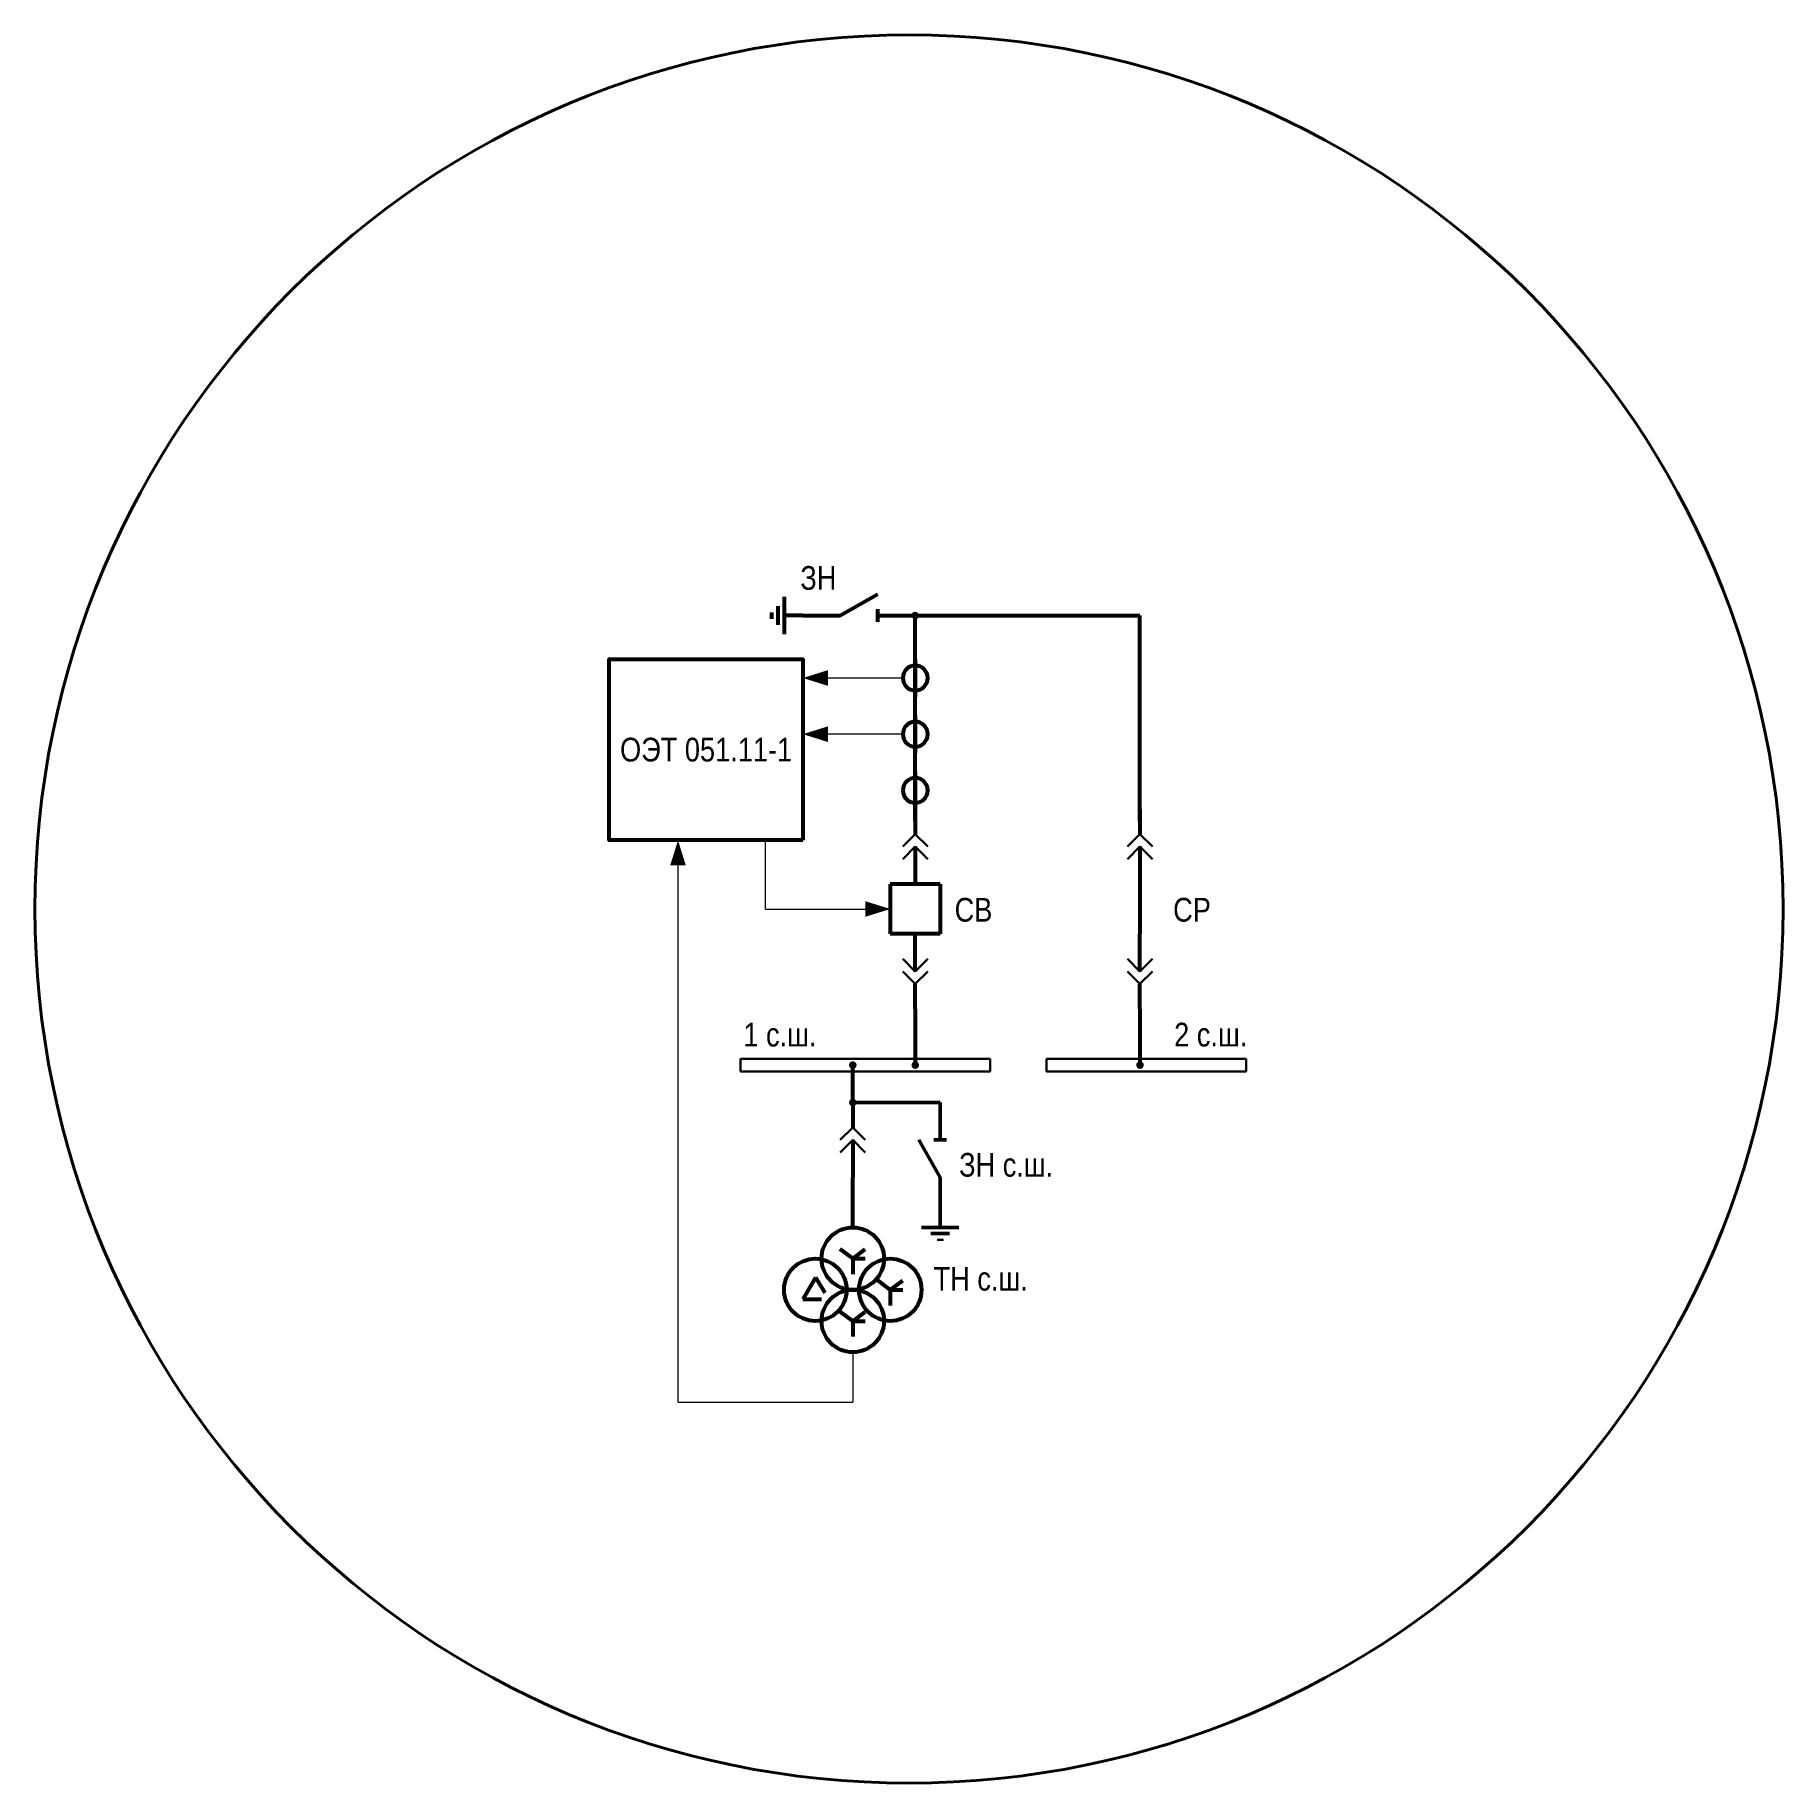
# Model space of a CAD drawing. Header units: millimetres. Extents: x 2179 to 12176, y -20554 to -12004.
# Drawn here: x 3403 to 3683, y -17330 to -17050 of the extents above; entities that cross this region are included whole.
import ezdxf
from ezdxf.enums import TextEntityAlignment as Align

# ---------------------------------------------------------------- set-up
doc = ezdxf.new("R2010")
doc.units = ezdxf.units.MM
for name, color, linetype, lineweight in [('Основная', 7, 'Continuous', 30), ('Отключение_включение', 1, 'Continuous', 30), ('Толстая', 7, 'Continuous', 53), ('Тонкая', 7, 'Continuous', 13)]:
    doc.layers.add(name, color=color, linetype=linetype, lineweight=lineweight)
doc.layers.add('Рамка внешняя', color=8, linetype='Continuous', lineweight=40, plot=False)
doc.styles.add('Narrow', font='ARIALN.TTF')
doc.styles.add('Вывод', font='tahoma.ttf', dxfattribs={"height": 2.5})
doc.styles.add('Компонент', font='ARIALN.TTF', dxfattribs={"height": 3.5})

msp = doc.modelspace()

# ---------------------------------------------------------------- texts
at = {"layer": 'Основная', "color": 0, "lineweight": 50, "char_height": 3.8, "width": 18, "attachment_point": 5, "style": 'Narrow'}
for s, insert in [('\\pi-11.4,l11.4,t11.4;ЗН', (3528.48, -17137)), ('ЗН с.ш.', (3558.57, -17231)), ('\\pi-11.4,l11.4,t11.4;ТН с.ш.', (3554.48, -17249.25))]:
    msp.add_mtext(s, dxfattribs=dict(at, insert=insert))
at = {"layer": 'Основная', "char_height": 3.8, "attachment_point": 5, "style": 'Narrow'}
for s, insert, width in [('\\pt11.4;ОЭТ 051.11-1', (3510.5, -17164.5), 31), ('\\pi-11.4,l11.4,t11.4;СВ', (3553.33, -17190.15), 53.3807), ('\\pi-11.4,l11.4,t11.4;СР', (3588.33, -17190.15), 53.3807), ('\\pi-11.4,l11.4,t11.4;1 с.ш.', (3522.33, -17210.15), 53.3807), ('\\pi-11.4,l11.4,t11.4;2 с.ш.', (3591.33, -17210.15), 53.3807)]:
    msp.add_mtext(s, dxfattribs=dict(at, insert=insert, width=width))

# ---------------------------------------------------------------- blocks, each defined once
blk = doc.blocks.new('*U133')
at = {"color": 0, "lineweight": -2}
for p, q in [((0, 0), (40, 0)), ((0, -2), (0, 0)), ((40, -2), (40, 0)), ((0, -2), (40, -2))]:
    blk.add_line(p, q, dxfattribs=at)
at = {"layer": 'Основная', "style": 'Компонент'}
blk.add_attdef('ОШ', text='', height=3.5, dxfattribs=at).set_placement((6, 4), align=Align.MIDDLE_CENTER)
blk = doc.blocks.new('*U165')
at = {"layer": 'Основная', "ltscale": 0.25}
for p, q in [((2, 2), (0, 0)), ((0, 0), (2, -2))]:
    blk.add_line(p, q, dxfattribs=at)
blk = doc.blocks.new('*U68')
at = {"color": 0}
for p, q in [((0, 6), (0, 2)), ((0, 0), (0, -6))]:
    blk.add_line(p, q, dxfattribs=at)
at = {"color": 0, "ltscale": 0.25, "xscale": -1, "rotation": 90}
for p in [(0, 2), (0, 0)]:
    blk.add_blockref('*U165', p, dxfattribs=at)
at = {"layer": 'Основная'}
for tag, height, style, p in [('ОУ2', 3.5, 'Компонент', (-5, 6)), ('В2', 2.5, 'Вывод', (3, 6)), ('ОУ1', 3.5, 'Компонент', (-5, -6)), ('В1', 2.5, 'Вывод', (3, -6))]:
    blk.add_attdef(tag, text='', height=height, dxfattribs=dict(at, style=style)).set_placement(p, align=Align.MIDDLE_CENTER)
blk = doc.blocks.new('*U66')
at = {"color": 0}
for p, q in [((0, 0), (-8, 0)), ((-8, -8), (-8, 0)), ((0, -8), (0, 0)), ((0, -8), (-8, -8))]:
    blk.add_line(p, q, dxfattribs=at)
at = {"layer": 'Основная', "style": 'Компонент'}
blk.add_attdef('ОУ', text='', height=3.5, dxfattribs=at).set_placement((-15, -3), align=Align.MIDDLE_CENTER)
blk = doc.blocks.new('*U67')
at = {"color": 0}
for p, q in [((0, 0), (0, 6)), ((0, -6), (0, -2))]:
    blk.add_line(p, q, dxfattribs=at)
at = {"color": 0, "ltscale": 0.25, "rotation": 89.99999999999999}
for p in [(0, 0), (0, -2)]:
    blk.add_blockref('*U165', p, dxfattribs=at)
at = {"layer": 'Основная'}
for tag, height, style, p in [('ОУ1', 3.5, 'Компонент', (-5, 6)), ('В1', 2.5, 'Вывод', (3, 6)), ('ОУ2', 3.5, 'Компонент', (-5, -6)), ('В2', 2.5, 'Вывод', (3, -6))]:
    blk.add_attdef(tag, text='', height=height, dxfattribs=dict(at, style=style)).set_placement(p, align=Align.MIDDLE_CENTER)
blk = doc.blocks.new('*U77')
at = {"color": 0}
for p, q in [((0, -3), (0, 3)), ((-3, 0), (0, 0)), ((1, -1.5), (1, 1.5)), ((2, -0.5), (2, 0.5))]:
    blk.add_line(p, q, dxfattribs=at)
blk = doc.blocks.new('*U69')
at = {"ltscale": 0.25}
blk.add_circle((0, 0), 2, dxfattribs=at)
at = {"layer": 'Основная', "color": 0, "lineweight": -2}
blk.add_line((0, -3), (0, 3), dxfattribs=at)
at = {"layer": 'Основная', "style": 'Компонент'}
blk.add_attdef('ОУ', text='', height=3.5, dxfattribs=at).set_placement((-6, 0), align=Align.MIDDLE_CENTER)
blk = doc.blocks.new('*U135')
at = {"ltscale": 0.25}
blk.add_circle((0, 0), 2, dxfattribs=at)
at = {"layer": 'Основная', "color": 0, "lineweight": -2}
blk.add_line((0, -3), (0, 3), dxfattribs=at)
at = {"layer": 'Основная', "style": 'Компонент'}
blk.add_attdef('ОУ', text='', height=3.5, dxfattribs=at).set_placement((-6, 0), align=Align.MIDDLE_CENTER)
blk = doc.blocks.new('*U60')
at = {"color": 0}
blk.add_line((0, 0), (6, 3.43), dxfattribs=at)
blk = doc.blocks.new('*U52')
at = {"color": 0}
blk.add_line((0, -1), (0, 1), dxfattribs=at)
blk = doc.blocks.new('*U132')
at = {"color": 0}
for p, q in [((-9, 0), (-3, 0)), ((3, 0), (9, 0))]:
    blk.add_line(p, q, dxfattribs=at)
at = {"color": 0, "ltscale": 0.25}
for name, p in [('*U60', (-3, 0)), ('*U52', (3, 0))]:
    blk.add_blockref(name, p, dxfattribs=at)
at = {"layer": 'Основная'}
for tag, height, style, p in [('ОУ', 3.5, 'Компонент', (0, 12)), ('В2', 2.5, 'Вывод', (-7, -2)), ('В1', 2.5, 'Вывод', (7, -2))]:
    blk.add_attdef(tag, text='', height=height, dxfattribs=dict(at, style=style)).set_placement(p, align=Align.MIDDLE_CENTER)
blk = doc.blocks.new('*U134')
at = {"color": 0, "lineweight": -2}
for p, q in [((0, 0), (32, 0)), ((0, -2), (0, 0)), ((32, -2), (32, 0)), ((0, -2), (32, -2))]:
    blk.add_line(p, q, dxfattribs=at)
at = {"layer": 'Основная', "style": 'Компонент'}
blk.add_attdef('ОШ', text='', height=3.5, dxfattribs=at).set_placement((6, 4), align=Align.MIDDLE_CENTER)
blk = doc.blocks.new('*U137')
at = {"color": 0, "ltscale": 0.35}
for p, q in [((0, 2), (-2, -1.5)), ((0, 2), (1.5, -0.5)), ((-2, -1.5), (1, -1.5))]:
    blk.add_line(p, q, dxfattribs=at)
blk.add_circle((0, 0), 5, dxfattribs=at)
at = {"ltscale": 0.35, "style": 'Компонент'}
blk.add_attdef('ОУ', text='', height=3.5, dxfattribs=at).set_placement((-3, 10), align=Align.MIDDLE_CENTER)
blk = doc.blocks.new('*U138')
at = {"color": 0, "ltscale": 0.35}
for q in [(-2, 1.5), (2, 1.5), (2, 0), (0, -2.5)]:
    blk.add_line((0, 0), q, dxfattribs=at)
blk.add_circle((0, 0), 5, dxfattribs=at)
at = {"ltscale": 0.35, "style": 'Компонент'}
blk.add_attdef('ОУ', text='', height=3.5, dxfattribs=at).set_placement((0, 8), align=Align.MIDDLE_CENTER)
blk = doc.blocks.new('*U74')
at = {"color": 0}
for p, q in [((0, 3), (0, 9)), ((0, -9), (0, -3))]:
    blk.add_line(p, q, dxfattribs=at)
at = {"color": 0, "ltscale": 0.25, "rotation": 89.99999999999999}
for name, p in [('*U60', (0, -3)), ('*U52', (0, 3))]:
    blk.add_blockref(name, p, dxfattribs=at)
at = {"layer": 'Основная'}
for tag, height, style, p in [('В1', 2.5, 'Вывод', (2, 7)), ('ОУ', 3.5, 'Компонент', (-12, 0)), ('В2', 2.5, 'Вывод', (2, -7))]:
    blk.add_attdef(tag, text='', height=height, dxfattribs=dict(at, style=style)).set_placement(p, align=Align.MIDDLE_CENTER)
blk = doc.blocks.new('*U73')
at = {"color": 0}
for p, q in [((0, 3), (0, 0)), ((-3, 0), (3, 0)), ((-1.5, -1), (1.5, -1)), ((-0.5, -2), (0.5, -2))]:
    blk.add_line(p, q, dxfattribs=at)

# ---------------------------------------------------------------- linework, layer by layer
at = {"layer": 'Основная', "ltscale": 0.25, "const_width": 0.6}
for points in [[(3533.7, -17215, -1), (3534.3, -17215, -1)], [(3533.7, -17215.01, 1), (3534.3, -17215.01, 1)], [(3543.7, -17215, -1), (3544.3, -17215, -1)], [(3543.7, -17215.01, 1), (3544.3, -17215.01, 1)], [(3579.7, -17215, -1), (3580.3, -17215, -1)], [(3579.7, -17215.01, 1), (3580.3, -17215.01, 1)], [(3534.3, -17220.99, 1), (3533.7, -17220.99, 1)], [(3533.7, -17221, 1), (3534.3, -17221, 1)]]:
    msp.add_lwpolyline(points, format="xyb", close=True, dxfattribs=at)
at = {"layer": 'Отключение_включение', "color": 0, "lineweight": 50}
for p, q in [((3534, -17221), (3548, -17221)), ((3548, -17221), (3548, -17227)), ((3544.57, -17227), (3548, -17233)), ((3547, -17227), (3549, -17227)), ((3548, -17233), (3548, -17241)), ((3545, -17241), (3551, -17241)), ((3546.5, -17242), (3549.5, -17242))]:
    msp.add_line(p, q, dxfattribs=at)
at = {"layer": 'Рамка внешняя'}
msp.add_circle((3543, -17190), 140, dxfattribs=at)
at = {"layer": 'Толстая'}
for p, q in [((3544, -17143), (3580, -17143)), ((3580, -17186), (3580, -17194))]:
    msp.add_line(p, q, dxfattribs=at)
at = {"layer": 'Толстая', "ltscale": 0.25, "const_width": 0.6}
msp.add_lwpolyline([(3543.7, -17143, -1), (3544.3, -17143, -1)], format="xyb", close=True, dxfattribs=at)
at = {"layer": 'Толстая'}
for points in [[(3544, -17176), (3544, -17143)], [(3580, -17176), (3580, -17143)], [(3544, -17206), (3544, -17215)], [(3580, -17206), (3580, -17215)], [(3534, -17221), (3534, -17215)], [(3534, -17241), (3534, -17233)]]:
    msp.add_lwpolyline(points, dxfattribs=at)
msp.add_lwpolyline([(3526, -17179), (3495, -17179), (3495, -17150), (3526, -17150)], close=True, dxfattribs=at)
at = {"layer": 'Тонкая'}
for p, q in [((3542, -17153), (3526, -17153)), ((3542, -17162), (3526, -17162)), ((3506, -17269), (3506, -17179)), ((3520, -17190), (3520, -17179)), ((3520, -17190), (3540, -17190)), ((3534, -17261), (3534, -17269)), ((3506, -17269.01), (3534, -17269.01))]:
    msp.add_line(p, q, dxfattribs=at)
for points in [[(3526, -17153, 0, 2.5, 0), (3530, -17153, 0, 0, 0)], [(3526, -17162, 0, 2.5, 0), (3530, -17162, 0, 0, 0)], [(3506, -17179, 0, 2.5, 0), (3506, -17183, 0, 0, 0)], [(3540, -17190, 0, 2.5, 0), (3536, -17190, 0, 0, 0)]]:
    msp.add_lwpolyline(points, format="xyseb", dxfattribs=at)

# ---------------------------------------------------------------- block references
at = {"layer": 'Основная', "ltscale": 0.25}
for name, p in [('*U133', (3516, -17214.01)), ('*U134', (3565, -17214.01))]:
    msp.add_blockref(name, p, dxfattribs=at)
at = {"layer": 'Основная', "color": 0, "lineweight": 50, "ltscale": 0.35}
for name, p in [('*U74', (3548, -17230)), ('*U73', (3548, -17241))]:
    msp.add_blockref(name, p, dxfattribs=at)
at = {"layer": 'Толстая', "ltscale": 0.25, "rotation": 180}
msp.add_blockref('*U77', (3523, -17143), dxfattribs=at)
at = {"layer": 'Толстая', "ltscale": 0.25}
for name, p in [('*U132', (3535, -17143)), ('*U68', (3534, -17227))]:
    msp.add_blockref(name, p, dxfattribs=at)
at = {"layer": 'Толстая', "ltscale": 0.25, "xscale": -1, "rotation": 180}
for name, p in [('*U135', (3544, -17153)), ('*U69', (3544, -17162)), ('*U69', (3544, -17171)), ('*U67', (3544, -17180)), ('*U67', (3580, -17180)), ('*U66', (3548, -17194)), ('*U68', (3544, -17200)), ('*U68', (3580, -17200))]:
    msp.add_blockref(name, p, dxfattribs=at)
at = {"layer": 'Толстая', "ltscale": 0.35}
for name, p in [('*U138', (3534, -17246)), ('*U137', (3528, -17251)), ('*U138', (3540, -17251)), ('*U138', (3534, -17256))]:
    msp.add_blockref(name, p, dxfattribs=at)

msp.set_redraw_order([(e.dxf.handle, doc.entitydb.next_handle()) for e in msp.query("TEXT MTEXT ATTDEF DIMENSION ARC_DIMENSION")])  # texts and dimensions are drawn at this point

doc.saveas('drawing.dxf')
